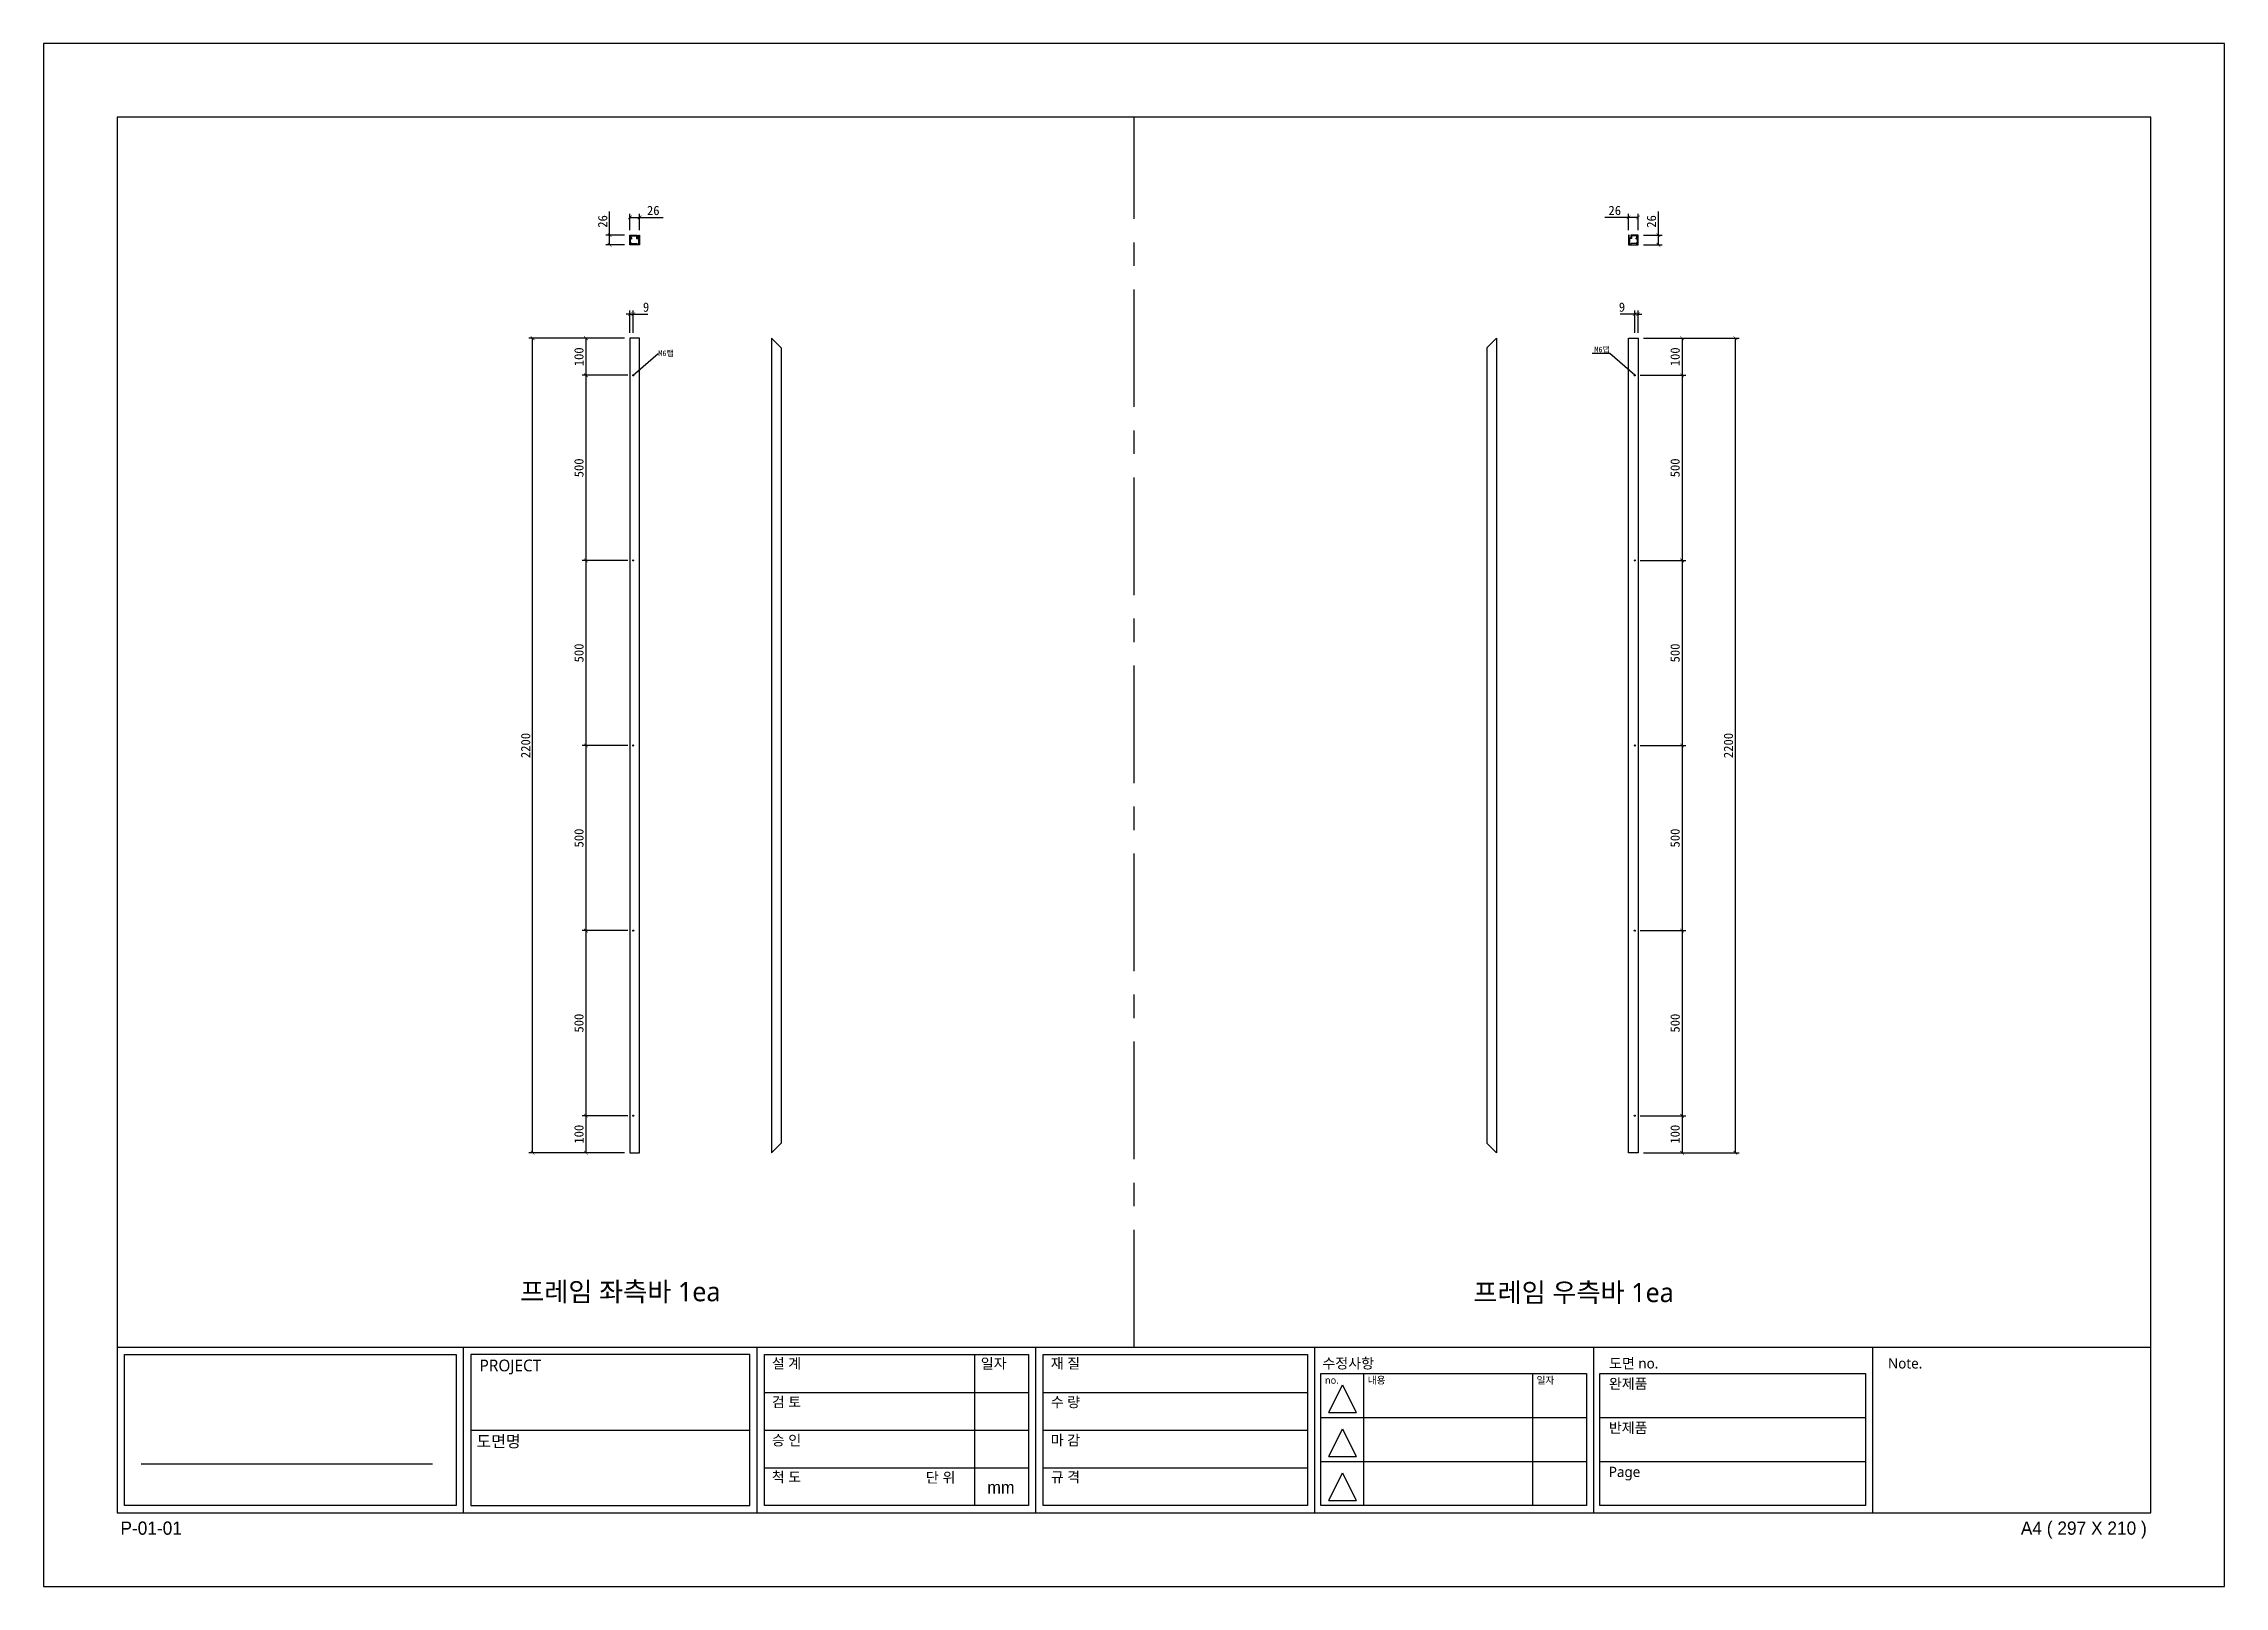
# Model space of a CAD drawing. Header units: millimetres. Extents: x -44117 to 256353, y -2095463 to 65325.
# Drawn here: x -33049 to -27155, y 49726 to 53893 of the extents above; entities that cross this region are included whole.
import ezdxf
from ezdxf import colors
from ezdxf.entities.mleader import LeaderData, LeaderLine
from ezdxf.math import Vec2, Vec3

# ---------------------------------------------------------------- set-up
doc = ezdxf.new("R2010")
doc.units = ezdxf.units.MM
doc.header["$LTSCALE"] = 10
doc.linetypes.add('CENTER', pattern=[50.8, 31.75, -6.35, 6.35, -6.35])
doc.layers.add('cen', color=1, linetype='CENTER')
doc.styles.add('고딕', font='')
doc.styles.get('고딕').set_extended_font_data('HYgtrE')
doc.dimstyles.new('ISO-25', dxfattribs={"dimtxt": 2.5, "dimasz": 2.5, "dimexe": 1, "dimexo": 1, "dimtad": 1, "dimtxsty": 'Standard', "dimblk": 'ARCHTICK', "dimcen": 2.5, "dimadec": 0, "dimazin": 0, "dimtfac": 1, "dimtmove": 0, "dimatfit": 3, "dimfxl": 0, "dimarcsym": 0})

msp = doc.modelspace()

# ---------------------------------------------------------------- texts
at = {"color": 142, "char_height": 52.004575, "width": 1506.5379465, "attachment_point": 5, "style": '고딕'}
for s, insert in [('{\\fMalgun Gothic|b0|i0|c129|p50;프레임 좌측바 1ea}', (-31490.14838, 50519.31811)), ('{\\fMalgun Gothic|b0|i0|c129|p50;프레임 우측바 1ea}', (-28913.69235, 50517.07796))]:
    msp.add_mtext(s, dxfattribs=dict(at, insert=insert))

# ---------------------------------------------------------------- blocks, each defined once
blk = doc.blocks.new('A$C2EC13F1B')
at = {"color": 7}
for p, q in [((-3.67, -0.83), (-1.17, 4.17)), ((-1.17, 4.17), (1.33, -0.83))]:
    blk.add_line(p, q, dxfattribs=at)
blk.add_lwpolyline([(-3.67, -0.83), (1.33, -0.83)], dxfattribs=at)
blk = doc.blocks.new('a4 1scale')
at = {"color": 8}
for p, q in [((-15144.83, -4477.05), (-14867.83, -4477.05)), ((-15097.66, -4499.61), (-15097.66, -4477.05)), ((-15057.67, -4499.62), (-15057.67, -4477.06)), ((-15028.06, -4478.06), (-15028.06, -4498.62)), ((-15019.68, -4499.62), (-15019.68, -4477.06)), ((-14981.69, -4499.62), (-14981.69, -4477.06)), ((-14943.7, -4499.62), (-14943.7, -4477.06)), ((-14905.71, -4499.62), (-14905.71, -4477.06)), ((-14980.9, -4480.63), (-14944.7, -4480.63)), ((-14975.07, -4480.63), (-14975.07, -4498.62)), ((-14952.08, -4480.63), (-14952.08, -4498.62)), ((-14942.91, -4480.63), (-14906.71, -4480.63)), ((-15056.67, -4483.2), (-15020.68, -4483.2)), ((-15018.68, -4483.2), (-14982.69, -4483.2)), ((-14980.9, -4486.63), (-14944.7, -4486.63)), ((-14942.91, -4486.63), (-14906.71, -4486.63)), ((-15096.66, -4488.33), (-15058.67, -4488.34)), ((-15056.67, -4488.34), (-15020.68, -4488.34)), ((-15018.68, -4488.34), (-14982.69, -4488.34)), ((-15141.53, -4492.95), (-15101.88, -4492.95)), ((-15056.67, -4493.48), (-15020.68, -4493.48)), ((-15018.68, -4493.48), (-14982.69, -4493.48)), ((-14980.9, -4492.63), (-14944.7, -4492.63)), ((-14942.91, -4492.63), (-14906.71, -4492.63))]:
    blk.add_line(p, q, dxfattribs=at)
for points in [[(-15154.83, -4509.61), (-14857.83, -4509.61), (-14857.83, -4299.61), (-15154.83, -4299.61)], [(-15144.83, -4499.61), (-14867.83, -4499.61), (-14867.83, -4309.61), (-15144.83, -4309.61)]]:
    blk.add_lwpolyline(points, close=True)
for points in [[(-15143.82, -4478.05), (-15098.66, -4478.05), (-15098.66, -4498.61), (-15143.83, -4498.61)], [(-15058.67, -4478.06), (-15096.66, -4478.05), (-15096.66, -4498.61), (-15058.66, -4498.62)], [(-15056.67, -4478.06), (-15020.68, -4478.06), (-15020.68, -4498.62), (-15056.67, -4498.62)], [(-15018.68, -4478.06), (-14982.69, -4478.06), (-14982.69, -4498.62), (-15018.68, -4498.62)]]:
    blk.add_lwpolyline(points, close=True, dxfattribs=at)
for points in [[(-14944.7, -4480.63), (-14944.7, -4498.62), (-14980.9, -4498.62), (-14980.9, -4480.63)], [(-14906.71, -4480.63), (-14906.71, -4498.62), (-14942.91, -4498.62), (-14942.91, -4480.63)]]:
    blk.add_lwpolyline(points, dxfattribs=at)
at = {"color": 8, "xscale": 0.7469071166727064, "yscale": 0.7469071166727064, "zscale": 0.7469071166727064}
for p in [(-14977.06, -4485.3), (-14977.06, -4491.3), (-14977.06, -4497.29)]:
    blk.add_blockref('A$C2EC13F1B', p, dxfattribs=at)
at = {"color": 8, "style": '고딕'}
for s, insert, char_height, width, attachment_point in [('{\\fMalgun Gothic|b0|i0|c129|p50;PROJECT}', (-15095.45, -4478.74), 1.6004, 37.4801, 1), ('{\\fMalgun Gothic|b0|i0|c129|p50;설 계}', (-15055.65, -4478.55), 1.4003, 21.6513, 1), ('{\\fGulim|b0|i0|c129|p50;일자}', (-15027.2, -4478.57), 1.4, 24.7824, 1), ('{\\fMalgun Gothic|b0|i0|c129|p50;재 질}', (-15017.66, -4478.55), 1.4003, 21.6513, 1), ('{\\fMalgun Gothic|b0|i0|c129|p50;수정사항}', (-14980.67, -4478.55), 1.4003, 21.6513, 1), ('{\\fMalgun Gothic|b0|i0|c129|p50;도면 no.}', (-14941.63, -4478.55), 1.4003, 21.6513, 1), ('{\\fMalgun Gothic|b0|i0|c129|p50;Note.}', (-14903.64, -4478.55), 1.4003, 21.6513, 1), ('{\\fMalgun Gothic|b0|i0|c129|p50;no.}', (-14980.32, -4481.07), 0.96, 25.9815, 1), ('{\\fMalgun Gothic|b0|i0|c129|p50;내용}', (-14974.49, -4481.07), 0.96, 25.9815, 1), ('{\\fMalgun Gothic|b0|i0|c129|p50;일자}', (-14951.5, -4481.07), 0.96, 25.9815, 1), ('{\\fGulim|b0|i0|c129|p50;완\\fMalgun Gothic|b0|i0|c129|p50;제품}', (-14941.66, -4481.32), 1.4003, 21.6513, 1), ('{\\fMalgun Gothic|b0|i0|c129|p50;검 토}', (-15055.65, -4483.82), 1.4003, 21.6513, 1), ('{\\fMalgun Gothic|b0|i0|c129|p50;수 량}', (-15017.66, -4483.82), 1.4003, 21.6513, 1), ('{\\fMalgun Gothic|b0|i0|c129|p50;반제품}', (-14941.66, -4487.32), 1.4003, 21.6513, 1), ('{\\fMalgun Gothic|b0|i0|c129|p50;도면명}', (-15095.89, -4489.07), 1.6004, 37.4801, 1), ('{\\fMalgun Gothic|b0|i0|c129|p50;승 인}', (-15055.65, -4489.02), 1.4003, 21.6513, 1), ('{\\fMalgun Gothic|b0|i0|c129|p50;마 감}', (-15017.66, -4489.02), 1.4003, 21.6513, 1), ('{\\fMalgun Gothic|b0|i0|c129|p50;Page}', (-14941.66, -4493.32), 1.4003, 21.6513, 1), ('{\\fMalgun Gothic|b0|i0|c129|p50;척 도 }', (-15055.65, -4494.02), 1.4003, 21.6513, 1), ('{\\fGulim|b0|i0|c129|p50;단 위}', (-15034.68, -4494.09), 1.4003, 21.6513, 1), ('mm', (-15024.45, -4496.13), 1.7, 15.2516, 5), ('{\\fMalgun Gothic|b0|i0|c129|p50;규 격 }', (-15017.66, -4494.02), 1.4003, 21.6513, 1), ('{\\C8;P-01-01}', (-15144.37, -4500.78), 1.8004, 27.0059, 1), ('{\\C8;A4 ( 297 X 210 )}', (-14868.4, -4500.78), 1.8004, 27.0059, 3)]:
    blk.add_mtext(s, dxfattribs=dict(at, insert=insert, char_height=char_height, width=width, attachment_point=attachment_point))
blk = doc.blocks.new('_ArchTick')
at = {"color": 0, "linetype": 'ByBlock', "const_width": 0.15}
blk.add_lwpolyline([(-0.5, -0.5), (0.5, 0.5)], dxfattribs=at)
blk = doc.blocks.new('*D970')
at = {"color": 0, "lineweight": -2}
for p, q in [((-31479, 53097.4), (-31592.9, 53097.4)), ((-31582.9, 53097.4), (-31582.9, 52997.4)), ((-31470, 52997.4), (-31592.9, 52997.4))]:
    blk.add_line(p, q, dxfattribs=at)
at = {"layer": 'Defpoints', "color": 0}
for p in [(-31464, 53097.4), (-31582.9, 52997.4), (-31455, 52997.4)]:
    blk.add_point(p, dxfattribs=at)
at = {"color": 0, "lineweight": -2, "xscale": 10, "yscale": 10, "zscale": 10}
for p, rotation in [((-31582.9, 53097.4), 90), ((-31582.9, 52997.4), 270)]:
    blk.add_blockref('_ArchTick', p, dxfattribs=dict(at, rotation=rotation))
at = {"color": 0, "insert": (-31601.7, 53047.4), "char_height": 25, "attachment_point": 5, "rotation": 90}
blk.add_mtext('100', dxfattribs=at)
blk = doc.blocks.new('*D1080')
at = {"color": 0, "lineweight": -2}
for p, q in [((-31470, 52997.4), (-31592.9, 52997.4)), ((-31582.9, 52997.4), (-31582.9, 52497.4)), ((-31470, 52497.4), (-31592.9, 52497.4))]:
    blk.add_line(p, q, dxfattribs=at)
at = {"layer": 'Defpoints', "color": 0}
for p in [(-31455, 52997.4), (-31582.9, 52497.4), (-31455, 52497.4)]:
    blk.add_point(p, dxfattribs=at)
at = {"color": 0, "lineweight": -2, "xscale": 10, "yscale": 10, "zscale": 10}
for p, rotation in [((-31582.9, 52997.4), 90), ((-31582.9, 52497.4), 270)]:
    blk.add_blockref('_ArchTick', p, dxfattribs=dict(at, rotation=rotation))
at = {"color": 0, "insert": (-31601.7, 52747.4), "char_height": 25, "attachment_point": 5, "rotation": 90}
blk.add_mtext('500', dxfattribs=at)
blk = doc.blocks.new('*D1081')
at = {"color": 0, "lineweight": -2}
for p, q in [((-31470, 52497.4), (-31592.9, 52497.4)), ((-31582.9, 52497.4), (-31582.9, 51997.4)), ((-31470, 51997.4), (-31592.9, 51997.4))]:
    blk.add_line(p, q, dxfattribs=at)
at = {"layer": 'Defpoints', "color": 0}
for p in [(-31455, 52497.4), (-31582.9, 51997.4), (-31455, 51997.4)]:
    blk.add_point(p, dxfattribs=at)
at = {"color": 0, "lineweight": -2, "xscale": 10, "yscale": 10, "zscale": 10}
for p, rotation in [((-31582.9, 52497.4), 90), ((-31582.9, 51997.4), 270)]:
    blk.add_blockref('_ArchTick', p, dxfattribs=dict(at, rotation=rotation))
at = {"color": 0, "insert": (-31601.7, 52247.4), "char_height": 25, "attachment_point": 5, "rotation": 90}
blk.add_mtext('500', dxfattribs=at)
blk = doc.blocks.new('*D1082')
at = {"color": 0, "lineweight": -2}
for p, q in [((-31470, 51997.4), (-31592.9, 51997.4)), ((-31582.9, 51997.4), (-31582.9, 51497.4)), ((-31470, 51497.4), (-31592.9, 51497.4))]:
    blk.add_line(p, q, dxfattribs=at)
at = {"layer": 'Defpoints', "color": 0}
for p in [(-31455, 51997.4), (-31582.9, 51497.4), (-31455, 51497.4)]:
    blk.add_point(p, dxfattribs=at)
at = {"color": 0, "lineweight": -2, "xscale": 10, "yscale": 10, "zscale": 10}
for p, rotation in [((-31582.9, 51997.4), 90), ((-31582.9, 51497.4), 270)]:
    blk.add_blockref('_ArchTick', p, dxfattribs=dict(at, rotation=rotation))
at = {"color": 0, "insert": (-31601.7, 51747.4), "char_height": 25, "attachment_point": 5, "rotation": 90}
blk.add_mtext('500', dxfattribs=at)
blk = doc.blocks.new('*D1083')
at = {"color": 0, "lineweight": -2}
for p, q in [((-31470, 51497.4), (-31592.9, 51497.4)), ((-31582.9, 51497.4), (-31582.9, 50997.4)), ((-31470, 50997.4), (-31592.9, 50997.4))]:
    blk.add_line(p, q, dxfattribs=at)
at = {"layer": 'Defpoints', "color": 0}
for p in [(-31455, 51497.4), (-31582.9, 50997.4), (-31455, 50997.4)]:
    blk.add_point(p, dxfattribs=at)
at = {"color": 0, "lineweight": -2, "xscale": 10, "yscale": 10, "zscale": 10}
for p, rotation in [((-31582.9, 51497.4), 90), ((-31582.9, 50997.4), 270)]:
    blk.add_blockref('_ArchTick', p, dxfattribs=dict(at, rotation=rotation))
at = {"color": 0, "insert": (-31601.7, 51247.4), "char_height": 25, "attachment_point": 5, "rotation": 90}
blk.add_mtext('500', dxfattribs=at)
blk = doc.blocks.new('*D1084')
at = {"color": 0, "lineweight": -2}
for p, q in [((-31470, 50997.4), (-31592.9, 50997.4)), ((-31582.9, 50997.4), (-31582.9, 50897.4)), ((-31479, 50897.4), (-31592.9, 50897.4))]:
    blk.add_line(p, q, dxfattribs=at)
at = {"layer": 'Defpoints', "color": 0}
for p in [(-31455, 50997.4), (-31582.9, 50897.4), (-31464, 50897.4)]:
    blk.add_point(p, dxfattribs=at)
at = {"color": 0, "lineweight": -2, "xscale": 10, "yscale": 10, "zscale": 10}
for p, rotation in [((-31582.9, 50997.4), 90), ((-31582.9, 50897.4), 270)]:
    blk.add_blockref('_ArchTick', p, dxfattribs=dict(at, rotation=rotation))
at = {"color": 0, "insert": (-31601.7, 50947.4), "char_height": 25, "attachment_point": 5, "rotation": 90}
blk.add_mtext('100', dxfattribs=at)
blk = doc.blocks.new('*D971')
at = {"color": 0, "lineweight": -2}
for p, q in [((-31464, 53112.4), (-31464, 53172.6)), ((-31455, 53112.4), (-31455, 53172.6)), ((-31464, 53162.6), (-31474, 53162.6)), ((-31464, 53162.6), (-31455, 53162.6)), ((-31455, 53162.6), (-31415.9, 53162.6))]:
    blk.add_line(p, q, dxfattribs=at)
at = {"layer": 'Defpoints', "color": 0}
for p in [(-31455, 53162.6), (-31464, 53097.4), (-31455, 53097.4)]:
    blk.add_point(p, dxfattribs=at)
at = {"color": 0, "lineweight": -2, "xscale": 10, "yscale": 10, "zscale": 10}
blk.add_blockref('_ArchTick', (-31464, 53162.6), dxfattribs=at)
at = {"color": 0, "lineweight": -2, "xscale": 10, "yscale": 10, "zscale": 10, "rotation": 180}
blk.add_blockref('_ArchTick', (-31455, 53162.6), dxfattribs=at)
at = {"color": 0, "insert": (-31420.4, 53181.4), "char_height": 25, "attachment_point": 5}
blk.add_mtext('9', dxfattribs=at)
blk = doc.blocks.new('*D1085')
at = {"color": 0, "lineweight": -2}
for p, q in [((-31479, 53097.4), (-31737, 53097.4)), ((-31727, 50897.4), (-31727, 53097.4)), ((-31479, 50897.4), (-31737, 50897.4))]:
    blk.add_line(p, q, dxfattribs=at)
at = {"layer": 'Defpoints', "color": 0}
for p in [(-31727, 53097.4), (-31464, 53097.4), (-31464, 50897.4)]:
    blk.add_point(p, dxfattribs=at)
at = {"color": 0, "lineweight": -2, "xscale": 10, "yscale": 10, "zscale": 10}
for p, rotation in [((-31727, 53097.4), 90), ((-31727, 50897.4), 270)]:
    blk.add_blockref('_ArchTick', p, dxfattribs=dict(at, rotation=rotation))
at = {"color": 0, "insert": (-31745.8, 51997.4), "char_height": 25, "attachment_point": 5, "rotation": 90}
blk.add_mtext('2200', dxfattribs=at)
blk = doc.blocks.new('*D972')
at = {"color": 0, "lineweight": -2}
for p, q in [((-28724.2, 53097.4), (-28610.4, 53097.4)), ((-28620.4, 53097.4), (-28620.4, 52997.4)), ((-28733.2, 52997.4), (-28610.4, 52997.4))]:
    blk.add_line(p, q, dxfattribs=at)
at = {"layer": 'Defpoints', "color": 0}
for p in [(-28739.2, 53097.4), (-28748.2, 52997.4), (-28620.4, 52997.4)]:
    blk.add_point(p, dxfattribs=at)
at = {"color": 0, "lineweight": -2, "xscale": 10, "yscale": 10, "zscale": 10}
for p, rotation in [((-28620.4, 53097.4), 90), ((-28620.4, 52997.4), 270)]:
    blk.add_blockref('_ArchTick', p, dxfattribs=dict(at, rotation=rotation))
at = {"color": 0, "insert": (-28639.1, 53047.4), "char_height": 25, "attachment_point": 5, "rotation": 90}
blk.add_mtext('100', dxfattribs=at)
blk = doc.blocks.new('*D1086')
at = {"color": 0, "lineweight": -2}
for p, q in [((-28733.2, 52997.4), (-28610.4, 52997.4)), ((-28620.4, 52997.4), (-28620.4, 52497.4)), ((-28733.2, 52497.4), (-28610.4, 52497.4))]:
    blk.add_line(p, q, dxfattribs=at)
at = {"layer": 'Defpoints', "color": 0}
for p in [(-28748.2, 52997.4), (-28748.2, 52497.4), (-28620.4, 52497.4)]:
    blk.add_point(p, dxfattribs=at)
at = {"color": 0, "lineweight": -2, "xscale": 10, "yscale": 10, "zscale": 10}
for p, rotation in [((-28620.4, 52997.4), 90), ((-28620.4, 52497.4), 270)]:
    blk.add_blockref('_ArchTick', p, dxfattribs=dict(at, rotation=rotation))
at = {"color": 0, "insert": (-28639.1, 52747.4), "char_height": 25, "attachment_point": 5, "rotation": 90}
blk.add_mtext('500', dxfattribs=at)
blk = doc.blocks.new('*D1087')
at = {"color": 0, "lineweight": -2}
for p, q in [((-28733.2, 52497.4), (-28610.4, 52497.4)), ((-28620.4, 52497.4), (-28620.4, 51997.4)), ((-28733.2, 51997.4), (-28610.4, 51997.4))]:
    blk.add_line(p, q, dxfattribs=at)
at = {"layer": 'Defpoints', "color": 0}
for p in [(-28748.2, 52497.4), (-28748.2, 51997.4), (-28620.4, 51997.4)]:
    blk.add_point(p, dxfattribs=at)
at = {"color": 0, "lineweight": -2, "xscale": 10, "yscale": 10, "zscale": 10}
for p, rotation in [((-28620.4, 52497.4), 90), ((-28620.4, 51997.4), 270)]:
    blk.add_blockref('_ArchTick', p, dxfattribs=dict(at, rotation=rotation))
at = {"color": 0, "insert": (-28639.1, 52247.4), "char_height": 25, "attachment_point": 5, "rotation": 90}
blk.add_mtext('500', dxfattribs=at)
blk = doc.blocks.new('*D1088')
at = {"color": 0, "lineweight": -2}
for p, q in [((-28733.2, 51997.4), (-28610.4, 51997.4)), ((-28620.4, 51997.4), (-28620.4, 51497.4)), ((-28733.2, 51497.4), (-28610.4, 51497.4))]:
    blk.add_line(p, q, dxfattribs=at)
at = {"layer": 'Defpoints', "color": 0}
for p in [(-28748.2, 51997.4), (-28748.2, 51497.4), (-28620.4, 51497.4)]:
    blk.add_point(p, dxfattribs=at)
at = {"color": 0, "lineweight": -2, "xscale": 10, "yscale": 10, "zscale": 10}
for p, rotation in [((-28620.4, 51997.4), 90), ((-28620.4, 51497.4), 270)]:
    blk.add_blockref('_ArchTick', p, dxfattribs=dict(at, rotation=rotation))
at = {"color": 0, "insert": (-28639.1, 51747.4), "char_height": 25, "attachment_point": 5, "rotation": 90}
blk.add_mtext('500', dxfattribs=at)
blk = doc.blocks.new('*D1089')
at = {"color": 0, "lineweight": -2}
for p, q in [((-28733.2, 51497.4), (-28610.4, 51497.4)), ((-28620.4, 51497.4), (-28620.4, 50997.4)), ((-28733.2, 50997.4), (-28610.4, 50997.4))]:
    blk.add_line(p, q, dxfattribs=at)
at = {"layer": 'Defpoints', "color": 0}
for p in [(-28748.2, 51497.4), (-28748.2, 50997.4), (-28620.4, 50997.4)]:
    blk.add_point(p, dxfattribs=at)
at = {"color": 0, "lineweight": -2, "xscale": 10, "yscale": 10, "zscale": 10}
for p, rotation in [((-28620.4, 51497.4), 90), ((-28620.4, 50997.4), 270)]:
    blk.add_blockref('_ArchTick', p, dxfattribs=dict(at, rotation=rotation))
at = {"color": 0, "insert": (-28639.1, 51247.4), "char_height": 25, "attachment_point": 5, "rotation": 90}
blk.add_mtext('500', dxfattribs=at)
blk = doc.blocks.new('*D1090')
at = {"color": 0, "lineweight": -2}
for p, q in [((-28733.2, 50997.4), (-28610.4, 50997.4)), ((-28620.4, 50997.4), (-28620.4, 50897.4)), ((-28724.2, 50897.4), (-28610.4, 50897.4))]:
    blk.add_line(p, q, dxfattribs=at)
at = {"layer": 'Defpoints', "color": 0}
for p in [(-28748.2, 50997.4), (-28739.2, 50897.4), (-28620.4, 50897.4)]:
    blk.add_point(p, dxfattribs=at)
at = {"color": 0, "lineweight": -2, "xscale": 10, "yscale": 10, "zscale": 10}
for p, rotation in [((-28620.4, 50997.4), 90), ((-28620.4, 50897.4), 270)]:
    blk.add_blockref('_ArchTick', p, dxfattribs=dict(at, rotation=rotation))
at = {"color": 0, "insert": (-28639.1, 50947.4), "char_height": 25, "attachment_point": 5, "rotation": 90}
blk.add_mtext('100', dxfattribs=at)
blk = doc.blocks.new('*D973')
at = {"color": 0, "lineweight": -2}
for p, q in [((-28748.2, 53112.4), (-28748.2, 53172.6)), ((-28739.2, 53112.4), (-28739.2, 53172.6)), ((-28748.2, 53162.6), (-28787.4, 53162.6)), ((-28739.2, 53162.6), (-28748.2, 53162.6)), ((-28739.2, 53162.6), (-28729.2, 53162.6))]:
    blk.add_line(p, q, dxfattribs=at)
at = {"layer": 'Defpoints', "color": 0}
for p in [(-28748.2, 53162.6), (-28748.2, 53097.4), (-28739.2, 53097.4)]:
    blk.add_point(p, dxfattribs=at)
at = {"color": 0, "lineweight": -2, "xscale": 10, "yscale": 10, "zscale": 10}
blk.add_blockref('_ArchTick', (-28748.2, 53162.6), dxfattribs=at)
at = {"color": 0, "lineweight": -2, "xscale": 10, "yscale": 10, "zscale": 10, "rotation": 180}
blk.add_blockref('_ArchTick', (-28739.2, 53162.6), dxfattribs=at)
at = {"color": 0, "insert": (-28782.8, 53181.4), "char_height": 25, "attachment_point": 5}
blk.add_mtext('9', dxfattribs=at)
blk = doc.blocks.new('*D1091')
at = {"color": 0, "lineweight": -2}
for p, q in [((-28724.2, 53097.4), (-28466.3, 53097.4)), ((-28476.3, 50897.4), (-28476.3, 53097.4)), ((-28724.2, 50897.4), (-28466.3, 50897.4))]:
    blk.add_line(p, q, dxfattribs=at)
at = {"layer": 'Defpoints', "color": 0}
for p in [(-28739.2, 53097.4), (-28476.3, 53097.4), (-28739.2, 50897.4)]:
    blk.add_point(p, dxfattribs=at)
at = {"color": 0, "lineweight": -2, "xscale": 10, "yscale": 10, "zscale": 10}
for p, rotation in [((-28476.3, 53097.4), 90), ((-28476.3, 50897.4), 270)]:
    blk.add_blockref('_ArchTick', p, dxfattribs=dict(at, rotation=rotation))
at = {"color": 0, "insert": (-28495, 51997.4), "char_height": 25, "attachment_point": 5, "rotation": 90}
blk.add_mtext('2200', dxfattribs=at)
blk = doc.blocks.new('*D990')
at = {"color": 0, "lineweight": -2}
for p, q in [((-31518.9, 53376.1), (-31518.9, 53440.2)), ((-31478.5, 53376.1), (-31528.9, 53376.1)), ((-31478.5, 53350.1), (-31528.9, 53350.1)), ((-31518.9, 53350.1), (-31518.9, 53376.1))]:
    blk.add_line(p, q, dxfattribs=at)
at = {"layer": 'Defpoints', "color": 0}
for p in [(-31518.9, 53376.1), (-31463.5, 53376.1), (-31463.5, 53350.1)]:
    blk.add_point(p, dxfattribs=at)
at = {"color": 0, "lineweight": -2, "xscale": 10, "yscale": 10, "zscale": 10}
for p, rotation in [((-31518.9, 53376.1), 90), ((-31518.9, 53350.1), 270)]:
    blk.add_blockref('_ArchTick', p, dxfattribs=dict(at, rotation=rotation))
at = {"color": 0, "insert": (-31537.6, 53413.1), "char_height": 25, "attachment_point": 5, "rotation": 90}
blk.add_mtext('26', dxfattribs=at)
blk = doc.blocks.new('*D1005')
at = {"color": 0, "lineweight": -2}
for p, q in [((-31464, 53389.6), (-31464, 53433.9)), ((-31464, 53423.9), (-31438, 53423.9)), ((-31438, 53389.6), (-31438, 53433.9)), ((-31438, 53423.9), (-31373.9, 53423.9))]:
    blk.add_line(p, q, dxfattribs=at)
at = {"layer": 'Defpoints', "color": 0}
for p in [(-31438, 53423.9), (-31464, 53374.6), (-31438, 53374.6)]:
    blk.add_point(p, dxfattribs=at)
at = {"color": 0, "lineweight": -2, "xscale": 10, "yscale": 10, "zscale": 10, "rotation": 180}
blk.add_blockref('_ArchTick', (-31464, 53423.9), dxfattribs=at)
at = {"color": 0, "lineweight": -2, "xscale": 10, "yscale": 10, "zscale": 10}
blk.add_blockref('_ArchTick', (-31438, 53423.9), dxfattribs=at)
at = {"color": 0, "insert": (-31400.9, 53442.6), "char_height": 25, "attachment_point": 5}
blk.add_mtext('26', dxfattribs=at)
blk = doc.blocks.new('*D1006')
at = {"color": 0, "lineweight": -2}
for p, q in [((-28684.4, 53376.1), (-28684.4, 53440.2)), ((-28724.7, 53376.1), (-28674.4, 53376.1)), ((-28724.7, 53350.1), (-28674.4, 53350.1)), ((-28684.4, 53350.1), (-28684.4, 53376.1))]:
    blk.add_line(p, q, dxfattribs=at)
at = {"layer": 'Defpoints', "color": 0}
for p in [(-28739.7, 53376.1), (-28739.7, 53350.1), (-28684.4, 53376.1)]:
    blk.add_point(p, dxfattribs=at)
at = {"color": 0, "lineweight": -2, "xscale": 10, "yscale": 10, "zscale": 10}
for p, rotation in [((-28684.4, 53376.1), 90), ((-28684.4, 53350.1), 270)]:
    blk.add_blockref('_ArchTick', p, dxfattribs=dict(at, rotation=rotation))
at = {"color": 0, "insert": (-28703.1, 53413.1), "char_height": 25, "attachment_point": 5, "rotation": 90}
blk.add_mtext('26', dxfattribs=at)
blk = doc.blocks.new('*D1007')
at = {"color": 0, "lineweight": -2}
for p, q in [((-28765.2, 53423.9), (-28829.4, 53423.9)), ((-28765.2, 53389.6), (-28765.2, 53433.9)), ((-28739.2, 53423.9), (-28765.2, 53423.9)), ((-28739.2, 53389.6), (-28739.2, 53433.9))]:
    blk.add_line(p, q, dxfattribs=at)
at = {"layer": 'Defpoints', "color": 0}
for p in [(-28765.2, 53423.9), (-28765.2, 53374.6), (-28739.2, 53374.6)]:
    blk.add_point(p, dxfattribs=at)
at = {"color": 0, "lineweight": -2, "xscale": 10, "yscale": 10, "zscale": 10, "rotation": 180}
blk.add_blockref('_ArchTick', (-28765.2, 53423.9), dxfattribs=at)
at = {"color": 0, "lineweight": -2, "xscale": 10, "yscale": 10, "zscale": 10}
blk.add_blockref('_ArchTick', (-28739.2, 53423.9), dxfattribs=at)
at = {"color": 0, "insert": (-28802.3, 53442.6), "char_height": 25, "attachment_point": 5}
blk.add_mtext('26', dxfattribs=at)

# ---------------------------------------------------------------- dimensions: what is measured, and where the dimension line sits
for base, p1, p2, picture, middle in [((-31438.02937, 53423.86987), (-31464.02937, 53374.57283), (-31438.02937, 53374.57283), '*D1005', (-31400.94604, 53442.61987)), ((-31455.02937, 53162.60489), (-31464.02937, 53097.35027), (-31455.02937, 53097.35027), '*D971', (-31420.44604, 53181.35489))]:
    dim = msp.add_linear_dim(base=base, p1=p1, p2=p2, dimstyle='ISO-25', override={"dimscale": 10, "dimasz": 1, "dimexo": 1.5})
    dim.commit()
    dim.dimension.update_dxf_attribs({"geometry": picture, "text_midpoint": middle})
for base, p1, p2, angle, override, picture, middle in [((-28765.24581, 53423.86987), (-28739.24581, 53374.57283), (-28765.24581, 53374.57283), 180, {"dimscale": 10, "dimasz": 1, "dimexo": 1.5}, '*D1007', (-28802.32914, 53442.61987)), ((-31518.89004, 53376.05843), (-31463.52937, 53350.05843), (-31463.52937, 53376.05843), 90, {"dimscale": 10, "dimasz": 1, "dimexo": 1.5}, '*D990', (-31537.64004, 53413.14177)), ((-28684.38514, 53376.05843), (-28739.74581, 53350.05843), (-28739.74581, 53376.05843), 90, {"dimscale": 10, "dimasz": 1, "dimexo": 1.5}, '*D1006', (-28703.13514, 53413.14177)), ((-28748.24581, 53162.60489), (-28739.24581, 53097.35027), (-28748.24581, 53097.35027), 180, {"dimscale": 10, "dimasz": 1, "dimexo": 1.5}, '*D973', (-28782.82914, 53181.35489)), ((-31727.00251, 53097.35027), (-31464.02937, 50897.35027), (-31464.02937, 53097.35027), 90, {"dimscale": 10, "dimasz": 1, "dimexo": 1.5}, '*D1085', (-31745.75251, 51997.35027)), ((-31582.91799, 52997.35027), (-31464.02937, 53097.35027), (-31455.02937, 52997.35027), 90, {"dimscale": 10, "dimasz": 1, "dimexo": 1.5}, '*D970', (-31601.66799, 53047.35027)), ((-28620.35719, 52997.35027), (-28739.24581, 53097.35027), (-28748.24581, 52997.35027), 90, {"dimscale": 10, "dimasz": 1, "dimexo": 1.5}, '*D972', (-28639.10719, 53047.35027)), ((-28476.27267, 53097.35027), (-28739.24581, 50897.35027), (-28739.24581, 53097.35027), 90, {"dimscale": 10, "dimasz": 1, "dimexo": 1.5}, '*D1091', (-28495.02267, 51997.35027)), ((-31582.91799, 52497.35027), (-31455.02937, 52997.35027), (-31455.02937, 52497.35027), 90, {"dimscale": 10, "dimasz": 1, "dimexo": 1.5, "dimtmove": 1}, '*D1080', (-31601.66799, 52747.35027)), ((-28620.35719, 52497.35027), (-28748.24581, 52997.35027), (-28748.24581, 52497.35027), 90, {"dimscale": 10, "dimasz": 1, "dimexo": 1.5, "dimtmove": 1}, '*D1086', (-28639.10719, 52747.35027)), ((-31582.91799, 51997.35027), (-31455.02937, 52497.35027), (-31455.02937, 51997.35027), 90, {"dimscale": 10, "dimasz": 1, "dimexo": 1.5, "dimtmove": 1}, '*D1081', (-31601.66799, 52247.35027)), ((-28620.35719, 51997.35027), (-28748.24581, 52497.35027), (-28748.24581, 51997.35027), 90, {"dimscale": 10, "dimasz": 1, "dimexo": 1.5, "dimtmove": 1}, '*D1087', (-28639.10719, 52247.35027)), ((-31582.91799, 51497.35027), (-31455.02937, 51997.35027), (-31455.02937, 51497.35027), 90, {"dimscale": 10, "dimasz": 1, "dimexo": 1.5, "dimtmove": 1}, '*D1082', (-31601.66799, 51747.35027)), ((-28620.35719, 51497.35027), (-28748.24581, 51997.35027), (-28748.24581, 51497.35027), 90, {"dimscale": 10, "dimasz": 1, "dimexo": 1.5, "dimtmove": 1}, '*D1088', (-28639.10719, 51747.35027)), ((-31582.91799, 50997.35027), (-31455.02937, 51497.35027), (-31455.02937, 50997.35027), 90, {"dimscale": 10, "dimasz": 1, "dimexo": 1.5, "dimtmove": 1}, '*D1083', (-31601.66799, 51247.35027)), ((-28620.35719, 50997.35027), (-28748.24581, 51497.35027), (-28748.24581, 50997.35027), 90, {"dimscale": 10, "dimasz": 1, "dimexo": 1.5, "dimtmove": 1}, '*D1089', (-28639.10719, 51247.35027)), ((-31582.91799, 50897.35027), (-31455.02937, 50997.35027), (-31464.02937, 50897.35027), 90, {"dimscale": 10, "dimasz": 1, "dimexo": 1.5, "dimtmove": 1}, '*D1084', (-31601.66799, 50947.35027)), ((-28620.35719, 50897.35027), (-28748.24581, 50997.35027), (-28739.24581, 50897.35027), 90, {"dimscale": 10, "dimasz": 1, "dimexo": 1.5, "dimtmove": 1}, '*D1090', (-28639.10719, 50947.35027))]:
    dim = msp.add_linear_dim(base=base, p1=p1, p2=p2, angle=angle, dimstyle='ISO-25', override=override)
    dim.commit()
    dim.dimension.update_dxf_attribs({"geometry": picture, "text_midpoint": middle})

# ---------------------------------------------------------------- linework, layer by layer
for p, q in [((-31462.52937, 53351.55843), (-31462.52937, 53367.55843)), ((-31462.52937, 53367.55843), (-31459.52937, 53367.55843)), ((-31459.52937, 53351.55843), (-31462.52937, 53351.55843)), ((-31461.02937, 53368.55843), (-31461.02937, 53374.55843)), ((-31461.02937, 53374.55843), (-31446.22937, 53374.55843)), ((-31458.82937, 53368.55843), (-31461.02937, 53368.55843)), ((-31459.52937, 53367.55843), (-31459.52937, 53365.85843)), ((-31459.52937, 53354.25843), (-31459.52937, 53351.55843)), ((-31459.22937, 53365.55843), (-31458.82937, 53365.55843)), ((-31458.82937, 53354.55843), (-31459.22937, 53354.55843)), ((-31458.52937, 53365.85843), (-31458.52937, 53368.25843)), ((-31458.52937, 53353.05843), (-31458.52937, 53354.25843)), ((-31458.52937, 53353.05843), (-31445.02937, 53353.05843)), ((-31446.22937, 53374.55843), (-31446.22937, 53368.05843)), ((-31446.22937, 53368.05843), (-31446.22937, 53366.85843)), ((-31445.92937, 53366.55843), (-31444.72937, 53366.55843)), ((-31445.02937, 53351.55843), (-31445.02937, 53353.05843)), ((-31441.02937, 53351.55843), (-31445.02937, 53351.55843)), ((-31444.72937, 53366.55843), (-31441.02937, 53366.55843)), ((-31444.72937, 53366.55843), (-31444.72937, 53366.55843)), ((-31441.02937, 53366.55843), (-31441.02937, 53351.55843)), ((-28758.54581, 53366.55843), (-28762.24581, 53366.55843)), ((-28762.24581, 53366.55843), (-28762.24581, 53351.55843)), ((-28762.24581, 53351.55843), (-28758.24581, 53351.55843)), ((-28757.34581, 53366.55843), (-28758.54581, 53366.55843)), ((-28758.54581, 53366.55843), (-28758.54581, 53366.55843)), ((-28758.24581, 53351.55843), (-28758.24581, 53353.05843)), ((-28744.74581, 53353.05843), (-28758.24581, 53353.05843)), ((-28742.24581, 53374.55843), (-28757.04581, 53374.55843)), ((-28757.04581, 53374.55843), (-28757.04581, 53368.05843)), ((-28757.04581, 53368.05843), (-28757.04581, 53366.85843)), ((-28744.74581, 53365.85843), (-28744.74581, 53368.25843)), ((-28744.74581, 53353.05843), (-28744.74581, 53354.25843)), ((-28744.44581, 53368.55843), (-28742.24581, 53368.55843)), ((-28744.04581, 53365.55843), (-28744.44581, 53365.55843)), ((-28744.44581, 53354.55843), (-28744.04581, 53354.55843)), ((-28740.74581, 53367.55843), (-28743.74581, 53367.55843)), ((-28743.74581, 53367.55843), (-28743.74581, 53365.85843)), ((-28743.74581, 53354.25843), (-28743.74581, 53351.55843)), ((-28743.74581, 53351.55843), (-28740.74581, 53351.55843)), ((-28742.24581, 53368.55843), (-28742.24581, 53374.55843)), ((-28740.74581, 53351.55843), (-28740.74581, 53367.55843)), ((-31438.02937, 53097.35027), (-31464.02937, 53097.35027)), ((-31464.02937, 53097.35027), (-31464.02937, 50897.35027)), ((-31438.02937, 50897.35027), (-31438.02937, 53097.35027)), ((-31081.08478, 53097.35027), (-31081.08478, 50897.35027)), ((-31055.08478, 53071.35027), (-31081.08478, 53097.35027)), ((-31055.08478, 53071.35027), (-31055.08478, 50923.35027)), ((-29148.1904, 53071.35027), (-29122.1904, 53097.35027)), ((-29148.1904, 53071.35027), (-29148.1904, 50923.35027)), ((-29122.1904, 53097.35027), (-29122.1904, 50897.35027)), ((-28765.24581, 50897.35027), (-28765.24581, 53097.35027)), ((-28765.24581, 53097.35027), (-28739.24581, 53097.35027)), ((-28739.24581, 53097.35027), (-28739.24581, 50897.35027)), ((-31464.02937, 50897.35027), (-31438.02937, 50897.35027)), ((-31055.08478, 50923.35027), (-31081.08478, 50897.35027)), ((-29148.1904, 50923.35027), (-29122.1904, 50897.35027)), ((-28739.24581, 50897.35027), (-28765.24581, 50897.35027))]:
    msp.add_line(p, q)
for points in [[(-31439.5295, 53375.75843, -0.4142135624), (-31439.2295, 53376.05843), (-31438.32937, 53376.05843, -0.4142135624), (-31438.02937, 53375.75843), (-31438.02937, 53350.55843, -0.4142135624), (-31438.52937, 53350.05843), (-31463.52937, 53350.05843, -0.4142135624), (-31464.02937, 53350.55843), (-31464.02937, 53375.55843, -0.4142135624), (-31463.52937, 53376.05843), (-31445.22937, 53376.05843, -0.4142135624), (-31444.72937, 53375.55843), (-31444.72937, 53368.05843), (-31439.52937, 53368.05843), (-31439.52937, 53375.75843)], [(-28763.74568, 53375.75843, 0.4142135624), (-28764.04568, 53376.05843), (-28764.94581, 53376.05843, 0.4142135624), (-28765.24581, 53375.75843), (-28765.24581, 53350.55843, 0.4142135624), (-28764.74581, 53350.05843), (-28739.74581, 53350.05843, 0.4142135624), (-28739.24581, 53350.55843), (-28739.24581, 53375.55843, 0.4142135624), (-28739.74581, 53376.05843), (-28758.04581, 53376.05843, 0.4142135624), (-28758.54581, 53375.55843), (-28758.54581, 53368.05843), (-28763.74581, 53368.05843), (-28763.74581, 53375.75843)]]:
    msp.add_lwpolyline(points, format="xyb")
for centre in [(-31455.02937, 52997.35027), (-28748.24581, 52997.35027), (-31455.02937, 52497.35027), (-28748.24581, 52497.35027), (-31455.02937, 51997.35027), (-28748.24581, 51997.35027), (-31455.02937, 51497.35027), (-28748.24581, 51497.35027), (-31455.02937, 50997.35027), (-28748.24581, 50997.35027)]:
    msp.add_circle(centre, 1.5)
for centre, start, end in [((-31459.22937, 53365.85843), 180, 270), ((-31459.22937, 53354.25843), 90, 180), ((-31458.82937, 53368.25843), 0, 90), ((-31458.82937, 53365.85843), 270, 0), ((-31458.82937, 53354.25843), 0, 90), ((-31445.92937, 53366.85843), 180, 270), ((-28757.34581, 53366.85843), 270, 0), ((-28744.44581, 53368.25843), 90, 180), ((-28744.44581, 53365.85843), 180, 270), ((-28744.44581, 53354.25843), 90, 180), ((-28744.04581, 53365.85843), 270, 0), ((-28744.04581, 53354.25843), 0, 90)]:
    msp.add_arc(centre, 0.3, start, end)
at = {"layer": 'cen'}
msp.add_line((-30101.63759, 50371.9552), (-30101.63759, 53694.93382), dxfattribs=at)

# ---------------------------------------------------------------- block references
at = {"color": 1, "xscale": 19.845, "yscale": 19.845, "zscale": 19.845}
msp.add_blockref('a4 1scale', (267698.97979, 139219.12481), dxfattribs=at)

msp.set_redraw_order([(e.dxf.handle, doc.entitydb.next_handle()) for e in msp.query("TEXT MTEXT ATTDEF DIMENSION ARC_DIMENSION")])  # texts and dimensions are drawn at this point

# ---------------------------------------------------------------- leaders
ml = msp.add_multileader_mtext('Standard')
ml.set_content('M6{\\fGulim|b0|i0|c129|p50;탭}', color=256)
ml.set_leader_properties()
ml.build(insert=Vec2(0, 0))
ml.multileader.update_dxf_attribs({"text_right_attachment_type": 6, "dogleg_length": 0.36, "arrow_head_size": 0.18})
ctx = ml.context
ctx.base_point, ctx.char_height, ctx.arrow_head_size, ctx.landing_gap_size, ctx.plane_origin = Vec3(-31387.57359, 53056.69299), 15, 0.18, 0.09, Vec3(-31455.02937, 52997.35027)
ctx.right_attachment = 6
notes = []
notes.append((ctx, [(1, (1, 1, 0), (-31387.93359, 53056.69299), (1, 0), 0.36, [(0, [(-31455.02937, 52997.35027)], 0, [])])]))
ctx.mtext.insert, ctx.mtext.flow_direction = Vec3(-31387.48359, 53064.46263), 5
ml = msp.add_multileader_mtext('Standard')
ml.set_content('M6{\\fGulim|b0|i0|c129|p50;탭}', color=256)
ml.set_leader_properties()
ml.build(insert=Vec2(0, 0))
ml.multileader.update_dxf_attribs({"text_right_attachment_type": 6, "dogleg_length": 0.36, "arrow_head_size": 0.18})
ctx = ml.context
ctx.base_point, ctx.char_height, ctx.arrow_head_size, ctx.landing_gap_size, ctx.plane_origin = Vec3(-28863.05869, 53066.92335), 15, 0.18, 0.09, Vec3(-28748.24581, 52997.35027)
ctx.right_attachment, ctx.text_align_type = 6, 2
notes.append((ctx, [(1, (1, 1, 0), (-28815.34159, 53056.69299), (-1, 0), 0.36, [(0, [(-28748.24581, 52997.35027)], 0, [])])]))
ctx.mtext.insert, ctx.mtext.alignment, ctx.mtext.flow_direction = Vec3(-28815.79159, 53074.69299), 3, 5
for ctx, leaders in notes:
    for number, flags, end, landing, length, lines in leaders:
        leader = LeaderData()
        leader.index, (leader.has_last_leader_line, leader.has_dogleg_vector, leader.attachment_direction) = number, flags
        leader.last_leader_point, leader.dogleg_vector, leader.dogleg_length = Vec3(end), Vec3(landing), length
        for number, points, colour, breaks in lines:
            line = LeaderLine()
            line.index, line.vertices, line.color, line.breaks = number, Vec3.list(points), colors.encode_raw_color(colour), breaks
            leader.lines.append(line)
        ctx.leaders.append(leader)

doc.saveas('drawing.dxf')
